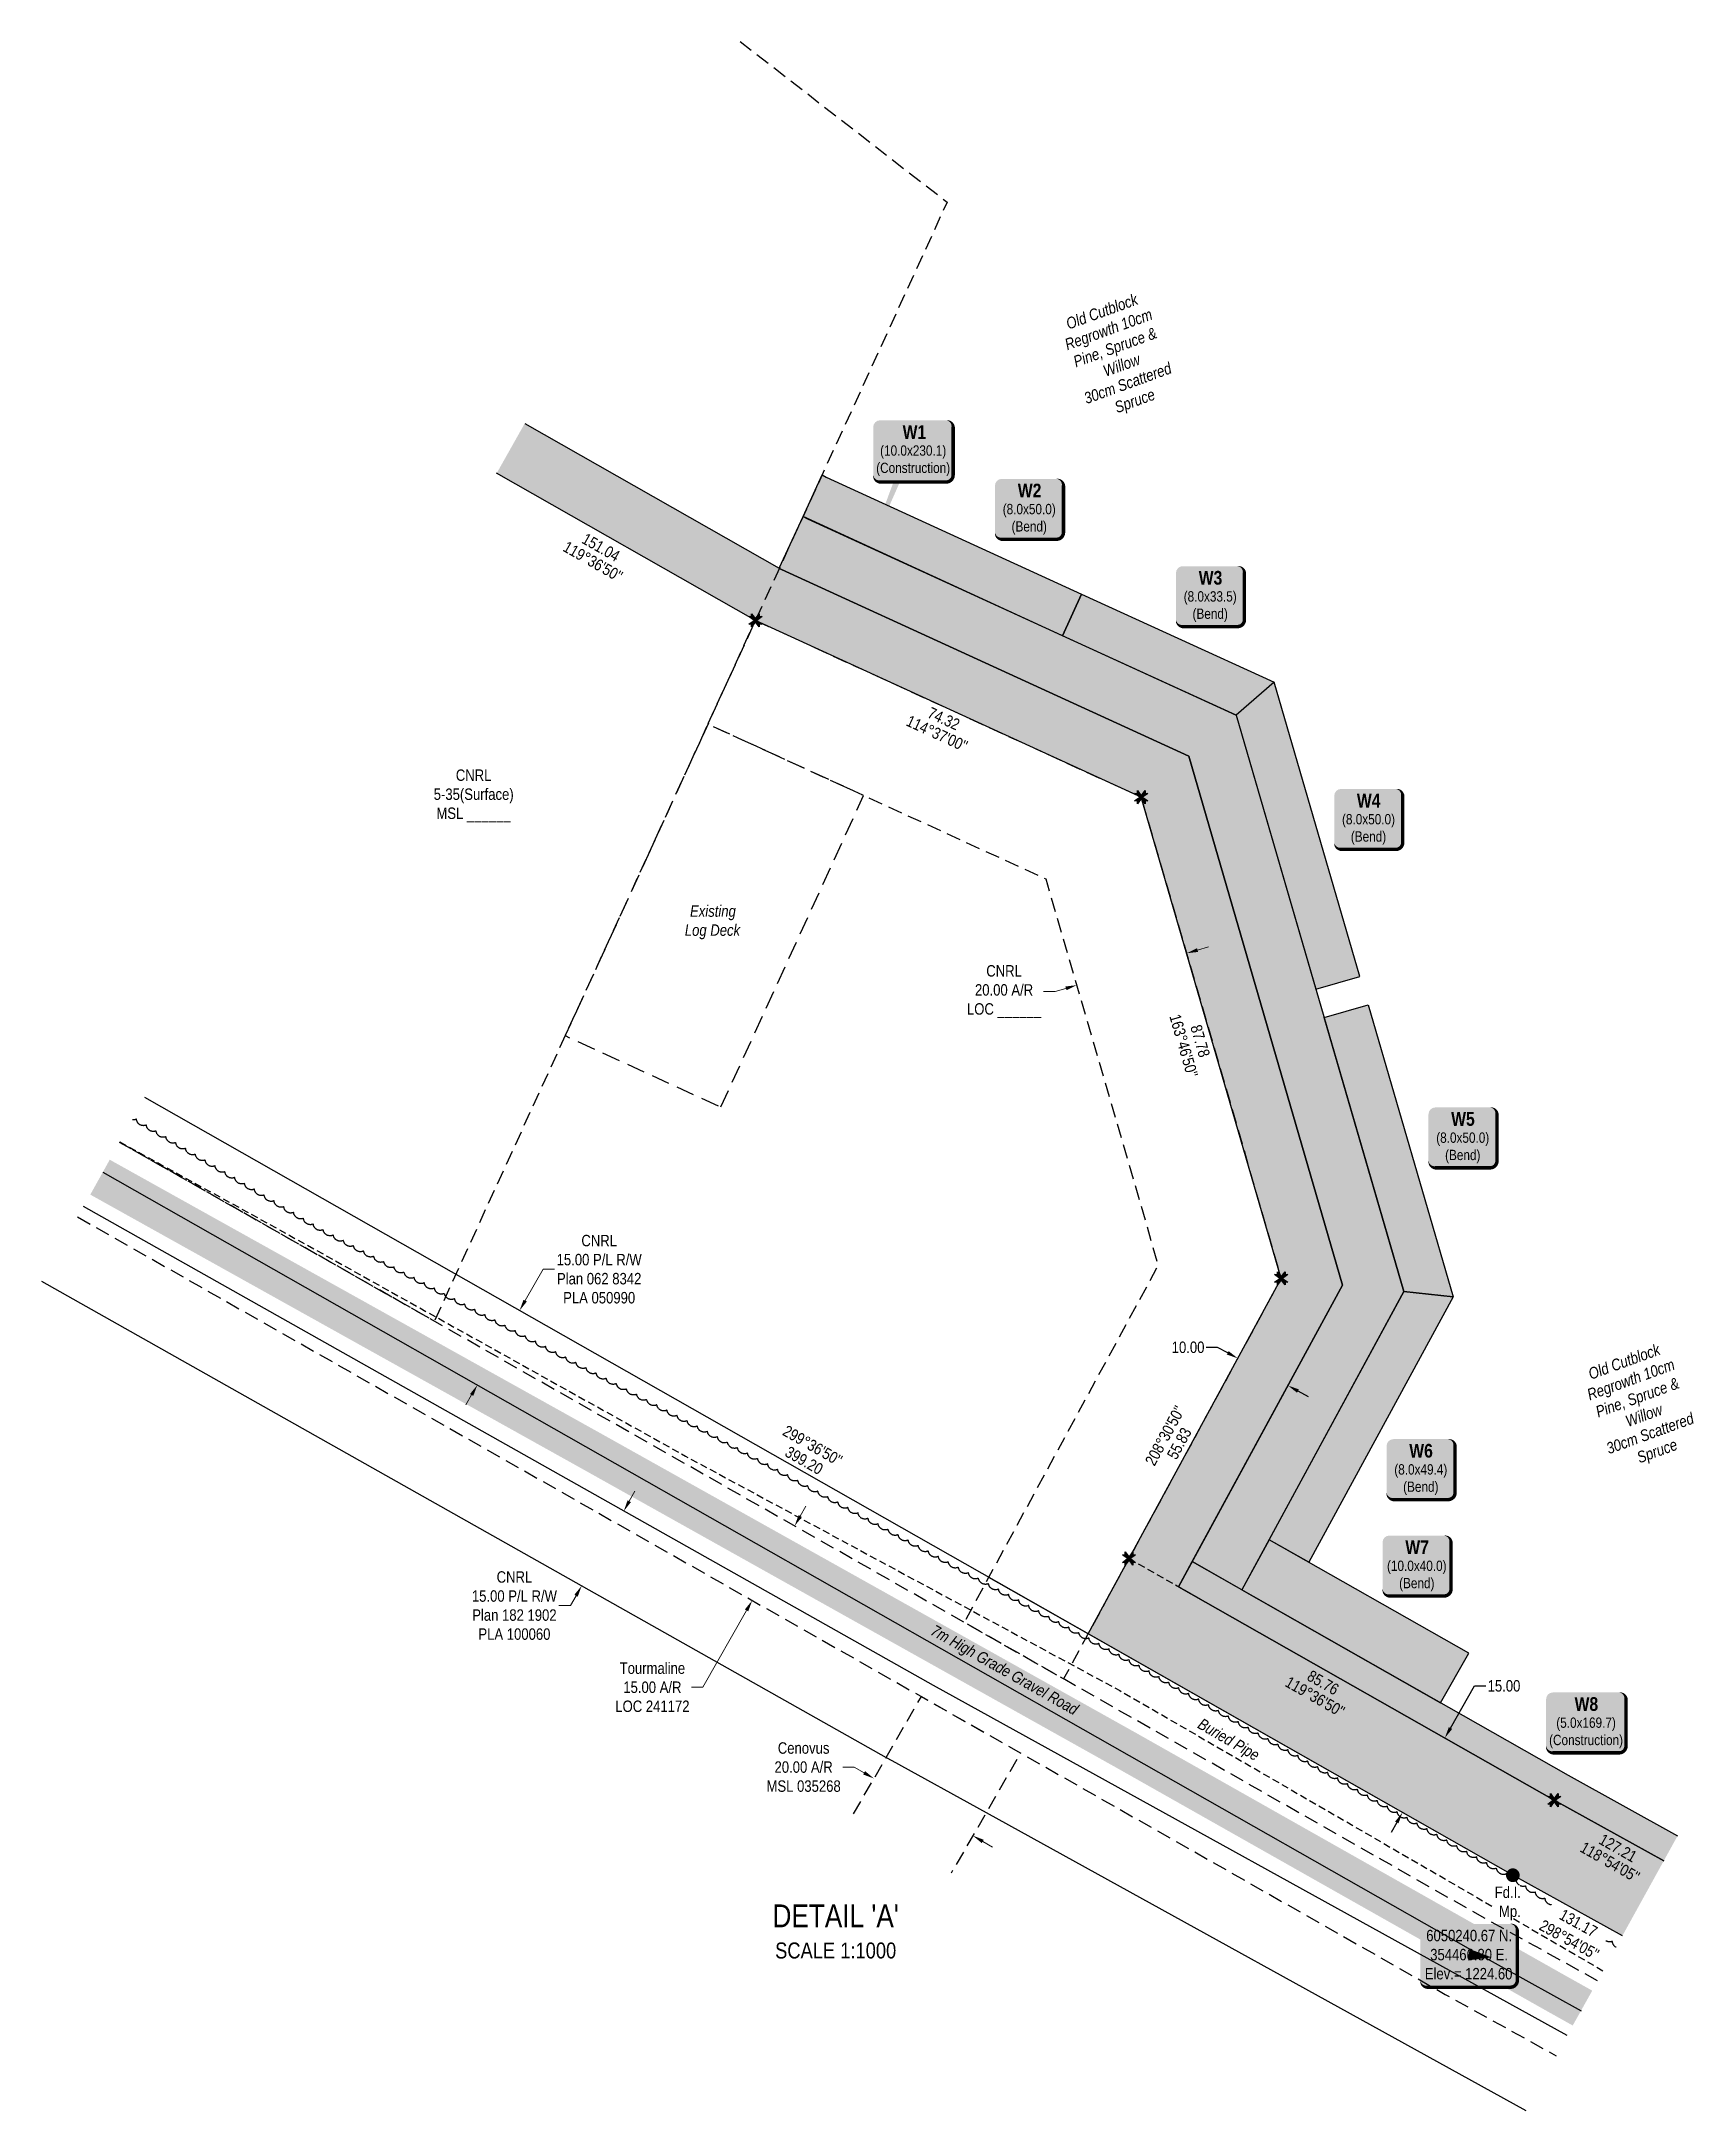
# Model space of a CAD drawing. Extents: x 351064 to 358960, y 6048061 to 6054858.
# Drawn here: x 352164 to 353611, y 6048061 to 6049872 of the extents above; entities that cross this region are included whole.
import ezdxf
from ezdxf.enums import TextEntityAlignment as Align

# ---------------------------------------------------------------- set-up
doc = ezdxf.new("R2010")
doc.units = 0
doc.header["$LTSCALE"] = 5
doc.header["$PDSIZE"] = 0.5
for name, pattern in [('0', [1, 1, 0]), ('foc-ACCESSROAD', [3.75, 2.5, -1.25]), ('foc-TRAV', [1.875, 1.25, -0.625]), ('HIDDEN2', [4.7625, 3.175, -1.5875]), ('UG_PIPE', [1.875, 1.25, -0.625])]:
    doc.linetypes.add(name, pattern=pattern)
doc.layers.get('Defpoints').update_dxf_attribs({"color": 9})
for name, color, linetype in [('AS-PIPE-UG', 44, 'UG_PIPE'), ('AS-PIPE-UG-T', 44, 'Continuous'), ('AS-ROADS', 254, 'Continuous'), ('C-AR', 13, 'foc-ACCESSROAD'), ('C-RW', 13, 'Continuous'), ('C-WS', 13, 'foc-ACCESSROAD'), ('DETAIL-T', 7, 'Continuous'), ('F-AR', 190, 'foc-ACCESSROAD'), ('F-WS', 190, 'foc-ACCESSROAD'), ('L-BD', 7, 'Continuous'), ('L-BD1', 253, 'Continuous'), ('L-MON', 1, 'Continuous'), ('P-PROPOSED', 10, 'Continuous'), ('P-PROPOSED-H', 21, 'Continuous'), ('P-TEMP-BLOCKS', 250, 'Continuous'), ('P-TEMP-BLUE', 146, 'Continuous'), ('P-TRAV', 4, 'foc-TRAV'), ('P-TXT', 4, 'Continuous'), ('T-BUSH', 110, '0'), ('T-BUSH-T', 110, 'Continuous'), ('T-EXISTING RTF', 220, 'HIDDEN2'), ('T-EXISTING RTF-T', 220, 'Continuous')]:
    doc.layers.add(name, color=color, linetype=linetype)
for name, color, linetype, lineweight in [('C-AR-T', 13, 'Continuous', 9), ('C-RW-T', 13, 'Continuous', 9), ('C-WS-T', 13, 'Continuous', 9), ('F-AR-T', 190, 'Continuous', 9), ('T-TEXT', 48, 'Continuous', 18)]:
    doc.layers.add(name, color=color, linetype=linetype, lineweight=lineweight)
doc.layers.add('P-TEMP-BLUE-H', color=7, linetype='Continuous', true_color=0x99e6ff)
doc.styles.add('80', font='ARIALN.TTF', dxfattribs={"height": 10})
doc.styles.add('80CG', font='ARIALN.TTF', dxfattribs={"height": 10})
doc.styles.add('80L', font='ARIALN.TTF', dxfattribs={"height": 10})
doc.styles.add('BOLD', font='ARIALNB.TTF')
doc.dimstyles.new('Compass 5 000', dxfattribs={"dimscale": 5, "dimtxt": 9, "dimasz": 2, "dimexe": 0.2, "dimexo": 0.0625, "dimgap": 0.5, "dimtad": 0, "dimtih": 1, "dimtoh": 1, "dimzin": 0, "dimdsep": 46, "dimtxsty": '80CG', "dimcen": 0.1, "dimse1": 1, "dimse2": 1, "dimclrd": 256, "dimclrt": 256, "dimaunit": 1, "dimadec": 4, "dimazin": 0, "dimtfac": 0.06, "dimtofl": 0, "dimtmove": 0, "dimatfit": 1, "dimfxl": 0.2, "dimtolj": 1, "dimtzin": 0, "dimlwd": -1, "dimarcsym": 0})

msp = doc.modelspace()

# ---------------------------------------------------------------- texts
at = {"layer": 'AS-PIPE-UG-T', "insert": (353180.187, 6048405.08), "char_height": 9.99674, "attachment_point": 1, "rotation": 329.925044, "style": '80L'}
msp.add_mtext_dynamic_manual_height_columns('\\pi0.3085;{\\fArial Narrow|b0|i1|c0|p34;Buried Pipe}', width=59.03588, gutter_width=50, heights=[0], dxfattribs=at)
at = {"layer": 'C-WS-T', "insert": (352507.171, 6049234.928), "char_height": 9.99674, "attachment_point": 1, "style": '80L'}
msp.add_mtext_dynamic_manual_height_columns('\\pi19.625;CNRL\\P\\pi0.28974;5-35(Surface)\\P\\pi2.6423;MSL ______', width=69.43834, gutter_width=50, heights=[0], dxfattribs=at)
at = {"layer": 'DETAIL-T', "color": 3, "insert": (352859.373, 6048217.534), "char_height": 19.98702, "width": 202.70608, "attachment_point": 5, "style": '80CG'}
msp.add_mtext("DETAIL 'A'\\P{\\H0.7x;SCALE 1:1000}", dxfattribs=at)
at = {"layer": 'L-BD', "style": '80L'}
for s, height, rotation, p in [("119°36'50''", 9.99674, 330.386, (352646.843, 6049416.987)), ('151.04', 9.9967, 330.386, (352653.882, 6049429.372)), ('74.32', 9.9967, 335.3839, (352954.033, 6049279.399)), ("114°37'00''", 9.99674, 335.3839, (352948.1, 6049266.448)), ("163°46'50''", 9.99674, 286.2193, (353164.137, 6048993.028)), ('87.78', 9.9967, 286.2193, (353178.535, 6048997.216)), ("208°30'50''", 9.99674, 61.4856, (353147.62, 6048651.725)), ('55.83', 9.9967, 61.4856, (353160.137, 6048644.925))]:
    msp.add_text(s, height=height, rotation=rotation, dxfattribs=at).set_placement(p, align=Align.MIDDLE)
at = {"layer": 'L-BD1', "style": '80L'}
for s, height, p in [("299°36'50''", 9.99674, (352839.183, 6048643.028)), ('399.20', 9.9967, (352831.773, 6048629.991)), ("119°36'50''", 9.99674, (353279.087, 6048423.145)), ('85.76', 9.9967, (353286.126, 6048435.53)), ("118°54'05''", 9.99674, (353537.353, 6048278.372)), ('127.21', 9.9967, (353544.392, 6048290.756))]:
    msp.add_text(s, height=height, rotation=330.3855, dxfattribs=at).set_placement(p, align=Align.MIDDLE)
at = {"layer": 'T-BUSH-T', "char_height": 9.99674, "attachment_point": 1, "rotation": 20, "style": '80L'}
for insert in [(353049.912, 6049625.708), (353507.226, 6048706.357)]:
    msp.add_mtext_dynamic_manual_height_columns('\\pi10.608;{\\fArial Narrow|b0|i1|c0|p34;\\C48;Old Cutblock\\C256;\\P\\pi3.4441;Regrowth 10cm \\P\\pi5.3364;Pine, Spruce & \\P\\pi27.035;Willow\\P\\pi3.0964;30cm Scattered \\P\\pi25.575;Spruce}', width=86.33715, gutter_width=50, heights=[0], dxfattribs=dict(at, insert=insert))
at = {"layer": 'T-EXISTING RTF-T', "insert": (352727.051, 6049115.942), "char_height": 9.99674, "attachment_point": 1, "style": '80L'}
msp.add_mtext_dynamic_manual_height_columns('\\pi4.7904;{\\fArial Narrow|b0|i1|c0|p34;Existing\\P\\pi0.24892;Log Deck}', width=49.10409, gutter_width=50, heights=[0], dxfattribs=at)
at = {"layer": 'T-TEXT', "insert": (352944.709, 6048487.672), "char_height": 9.99674, "attachment_point": 1, "rotation": 330.610288, "style": '80L'}
msp.add_mtext_dynamic_manual_height_columns('\\pi2.1107;{\\fArial Narrow|b0|i1|c0|p34;7m High Grade Gravel Road}', width=148.51943, gutter_width=50, heights=[0], dxfattribs=at)

# ---------------------------------------------------------------- blocks, each defined once
blk = doc.blocks.new('*U531')
at = {"true_color": 0x99e6ff}
h = blk.add_hatch(color=141, dxfattribs=at)
edge = h.paths.add_edge_path()
edge.add_line((-29, -35.5), (29, -35.5))
edge.add_arc((29, -29.5), 6, 270, 360)
edge.add_line((35, -29.5), (35, 12.5))
edge.add_arc((29, 12.5), 6, 0, 90)
edge.add_line((29, 18.5), (-29, 18.5))
edge.add_arc((-29, 12.5), 6, 90, 180)
edge.add_line((-35, 12.5), (-35, -29.5))
edge.add_arc((-29, -29.5), 6, 180, 270)
at = {"color": 250, "flags": 128}
blk.add_lwpolyline([(-29, -35.5, 3, 3, 0), (29, -35.5, 3, 3, 0.414214), (35, -29.5, 3, 3, 0), (35, 12.5, 3, 0, 0.414214), (29, 18.5, 0, 0, 0), (-29, 18.5, 0, 0, 0.414214), (-35, 12.5, 0, 0, 0), (-35, -29.5, 0, 3, 0.414214)], format="xyseb", close=True, dxfattribs=at)
at = {"flags": 128}
blk.add_lwpolyline([(-46.6, -114.5, 0, 7.5, 0), (0, 0, 0, 0, 0)], format="xyseb", dxfattribs=at)
at = {"color": 250}
for tag, p, height, style in [('TEMP_AREA_W1_001', (-9.2, 2.2), 12, 'BOLD'), ('ENTER_TEXT_001', (-30.7, -12.5), 9, '80')]:
    blk.add_attdef(tag, p, '', height=height, dxfattribs=dict(at, style=style))
blk = doc.blocks.new('*D524')
at = {"layer": 'Defpoints', "color": 0, "transparency": 16777216}
for p in [(352809.2, 6048580.7), (352772.1, 6048515.5), (352786.3, 6048507.4)]:
    blk.add_point(p, dxfattribs=at)
at = {"layer": 'F-AR-T', "transparency": 16777216}
for p, q in [((352828.3, 6048581.3), (352833.2, 6048590)), ((352781.4, 6048498.7), (352743.1, 6048431.4)), ((352743.1, 6048431.4), (352733.1, 6048431.4))]:
    blk.add_line(p, q, dxfattribs=at)
for points in [[(352826.9, 6048582.1), (352829.8, 6048580.5), (352823.4, 6048572.6)], [(352779.9, 6048499.6), (352782.8, 6048497.9), (352786.3, 6048507.4)]]:
    blk.add_solid(points, dxfattribs=at)
at = {"layer": 'F-AR-T', "transparency": 16777216, "insert": (352698.9, 6048431.4), "char_height": 10, "attachment_point": 5, "style": '80CG'}
blk.add_mtext('\\A1;Tourmaline\\P15.00 A/R \\PLOC 241172 ', dxfattribs=at)
blk = doc.blocks.new('*U439')
h = blk.add_hatch(color=254)
edge = h.paths.add_edge_path()
edge.add_line((-36.5, -28.5), (36.5, -28.5))
edge.add_arc((36.5, -22.5), 6, 270, 360)
edge.add_line((42.5, -22.5), (42.5, 21))
edge.add_arc((36.5, 21), 6, 0, 90)
edge.add_line((36.5, 27), (-36.5, 27))
edge.add_arc((-36.5, 21), 6, 90, 180)
edge.add_line((-42.5, 21), (-42.5, -22.5))
edge.add_arc((-36.5, -22.5), 6, 180, 270)
at = {"color": 1, "flags": 128}
blk.add_lwpolyline([(-36.5, -28.5, 3, 3, 0), (36.5, -28.5, 3, 3, 0.414214), (42.5, -22.5, 3, 3, 0), (42.5, 21, 3, 0, 0.414214), (36.5, 27, 0, 0, 0), (-36.5, 27, 0, 0, 0.414214), (-42.5, 21, 0, 0, 0), (-42.5, -22.5, 0, 3, 0.414214)], format="xyseb", close=True, dxfattribs=at)
blk.add_lwpolyline([(20.1, -2.4, 0, 10, 0), (0, 0, 5, 5, 0)], format="xyseb", dxfattribs=at)
at = {"color": 1, "style": '80'}
blk.add_attdef('ENTER_TEXT_001', (-36, -5), '', height=10, dxfattribs=at)
blk = doc.blocks.new('*D527')
at = {"layer": 'C-AR-T', "transparency": 16777216}
for p, q in [((353176.2, 6049076.8), (353185.8, 6049079.6)), ((353051.4, 6049040.5), (353041.4, 6049040.5)), ((353061, 6049043.3), (353051.4, 6049040.5))]:
    blk.add_line(p, q, dxfattribs=at)
for points in [[(353175.7, 6049078.4), (353176.7, 6049075.2), (353166.6, 6049074)], [(353060.5, 6049044.9), (353061.5, 6049041.7), (353070.6, 6049046.1)]]:
    blk.add_solid(points, dxfattribs=at)
at = {"layer": 'Defpoints', "color": 0, "transparency": 16777216}
for p in [(353166.6, 6049074), (353191.7, 6048987.7), (353095.7, 6048959.7)]:
    blk.add_point(p, dxfattribs=at)
at = {"layer": 'C-AR-T', "transparency": 16777216, "insert": (353006.8, 6049040.5), "char_height": 10, "attachment_point": 5, "style": '80CG'}
blk.add_mtext('\\A1;CNRL\\P20.00 A/R\\PLOC ______', dxfattribs=at)
blk = doc.blocks.new('*D526')
at = {"layer": 'C-RW-T', "transparency": 16777216}
for p, q in [((352678.7, 6048594.3), (352683.6, 6048603)), ((352632.1, 6048511.6), (352627.1, 6048502.9)), ((352627.1, 6048502.9), (352617.1, 6048502.9))]:
    blk.add_line(p, q, dxfattribs=at)
for points in [[(352677.2, 6048595.1), (352680.1, 6048593.5), (352673.8, 6048585.6)], [(352630.6, 6048512.4), (352633.5, 6048510.7), (352637, 6048520.3)]]:
    blk.add_solid(points, dxfattribs=at)
at = {"layer": 'Defpoints', "color": 0, "transparency": 16777216}
for p in [(352713.8, 6048563.1), (352637, 6048520.3), (352677, 6048497.7)]:
    blk.add_point(p, dxfattribs=at)
at = {"layer": 'C-RW-T', "transparency": 16777216, "insert": (352578.1, 6048502.9), "char_height": 10, "attachment_point": 5, "style": '80CG'}
blk.add_mtext('\\A1;CNRL \\P15.00 P/L R/W \\PPlan 182 1902\\PPLA 100060', dxfattribs=at)
blk = doc.blocks.new('*D528')
at = {"layer": 'C-RW-T', "transparency": 16777216}
for p, q in [((352587.5, 6048769.9), (352603.2, 6048797.4)), ((352603.2, 6048797.4), (352613.2, 6048797.4)), ((352540.6, 6048687.3), (352535.7, 6048678.6))]:
    blk.add_line(p, q, dxfattribs=at)
for points in [[(352586.1, 6048770.7), (352589, 6048769.1), (352582.6, 6048761.2)], [(352539.2, 6048688.1), (352542.1, 6048686.5), (352545.6, 6048696)]]:
    blk.add_solid(points, dxfattribs=at)
at = {"layer": 'Defpoints', "color": 0, "transparency": 16777216}
for p in [(352579.1, 6048763.2), (352542.1, 6048698), (352545.6, 6048696)]:
    blk.add_point(p, dxfattribs=at)
at = {"layer": 'C-RW-T', "transparency": 16777216, "insert": (352652.3, 6048797.4), "char_height": 10, "attachment_point": 5, "style": '80CG'}
blk.add_mtext('\\A1;CNRL \\P15.00 P/L R/W \\PPlan 062 8342 \\PPLA 050990', dxfattribs=at)
blk = doc.blocks.new('*D529')
at = {"layer": 'Defpoints', "color": 0, "transparency": 16777216}
for p in [(352955.9, 6048635.2), (352918.9, 6048570.1), (353392.7, 6048387)]:
    blk.add_point(p, dxfattribs=at)
at = {"layer": 'P-TXT', "transparency": 16777216}
for p, q in [((353397.6, 6048395.7), (353418.6, 6048432.6)), ((353418.6, 6048432.6), (353428.6, 6048432.6)), ((353350.7, 6048313.1), (353345.7, 6048304.4))]:
    blk.add_line(p, q, dxfattribs=at)
for points in [[(353396.2, 6048396.5), (353399.1, 6048394.9), (353392.7, 6048387)], [(353349.2, 6048313.9), (353352.1, 6048312.3), (353355.6, 6048321.8)]]:
    blk.add_solid(points, dxfattribs=at)
at = {"layer": 'P-TXT', "transparency": 16777216, "insert": (353444.5, 6048432.6), "char_height": 10, "attachment_point": 5, "style": '80CG'}
blk.add_mtext('\\A1;15.00', dxfattribs=at)
blk = doc.blocks.new('fdia')
at = {"color": 255, "const_width": 1}
blk.add_lwpolyline([(-0.5, 0, 1), (0.5, 0, 1)], format="xyb", close=True, dxfattribs=at)
blk = doc.blocks.new('Fdiaa')
blk.add_blockref('fdia', (0, 0))
blk = doc.blocks.new('fdib')
at = {"color": 1, "const_width": 1.6}
blk.add_lwpolyline([(-0.4, 0, 1), (0.4, 0, 1)], format="xyb", close=True, dxfattribs=at)
at = {"color": 1}
blk.add_circle((0, 0), 0.8, dxfattribs=at)
blk = doc.blocks.new('Fdibb')
blk.add_blockref('fdib', (0, 0))
blk = doc.blocks.new('fdicc')
for name in ['Fdibb', 'Fdiaa']:
    blk.add_blockref(name, (0, 0))
blk = doc.blocks.new('FDI')
blk.add_blockref('fdicc', (0, 0))
blk = doc.blocks.new('TEMP')
h = blk.add_hatch(color=255)
h.dxf.hatch_style = 1
h.paths.add_polyline_path([(0, 0.25), (-0.67, 1.15), (-0.67, 0.67), (-1.15, 0.67), (-0.25, 0), (-1.15, -0.67), (-0.67, -0.67), (-0.67, -1.15), (0, -0.25), (0.67, -1.15), (0.67, -0.67), (1.15, -0.67), (0.25, 0), (1.15, 0.67), (0.67, 0.67), (0.67, 1.15)])
h.paths.add_polyline_path([(0.57, 0.85), (0.57, 0.57), (0.85, 0.57), (0.08, 0), (0.85, -0.57), (0.57, -0.57), (0.57, -0.85), (0, -0.08), (-0.57, -0.85), (-0.57, -0.57), (-0.85, -0.57), (-0.08, 0), (-0.85, 0.57), (-0.57, 0.57), (-0.57, 0.85), (0, 0.08)], flags=16)
h = blk.add_hatch(color=1)
h.dxf.hatch_style = 1
h.paths.add_polyline_path([(0, 0.08), (-0.57, 0.85), (-0.57, 0.57), (-0.85, 0.57), (-0.08, 0), (-0.85, -0.57), (-0.57, -0.57), (-0.57, -0.85), (0, -0.08), (0.57, -0.85), (0.57, -0.57), (0.85, -0.57), (0.08, 0), (0.85, 0.57), (0.57, 0.57), (0.57, 0.85)])
at = {"color": 1}
for p, q in [((-0.08, 0), (0.08, 0)), ((0, 0.08), (0, -0.08))]:
    blk.add_line(p, q, dxfattribs=at)
at = {"color": 255, "flags": 128}
blk.add_lwpolyline([(-0.25, 0), (-1.15, 0.67), (-0.67, 0.67), (-0.67, 1.15), (0, 0.25), (0.67, 1.15), (0.67, 0.67), (1.15, 0.67), (0.25, 0), (1.15, -0.67), (0.67, -0.67), (0.67, -1.15), (0, -0.25), (-0.67, -1.15), (-0.67, -0.67), (-1.15, -0.67)], close=True, dxfattribs=at)
at = {"color": 1, "flags": 128}
blk.add_lwpolyline([(-0.08, 0), (-0.85, 0.57), (-0.57, 0.57), (-0.57, 0.85), (0, 0.08), (0.57, 0.85), (0.57, 0.57), (0.85, 0.57), (0.08, 0), (0.85, -0.57), (0.57, -0.57), (0.57, -0.85), (0, -0.08), (-0.57, -0.85), (-0.57, -0.57), (-0.85, -0.57)], close=True, dxfattribs=at)
blk = doc.blocks.new('*U530')
at = {"true_color": 0x99e6ff}
h = blk.add_hatch(color=141, dxfattribs=at)
edge = h.paths.add_edge_path()
edge.add_line((-24, -34.4), (24, -34.4))
edge.add_arc((24, -28.4), 6, 270, 360)
edge.add_line((30, -28.4), (30, 12.5))
edge.add_arc((24, 12.5), 6, 0, 90)
edge.add_line((24, 18.5), (-24, 18.5))
edge.add_arc((-24, 12.5), 6, 90, 180)
edge.add_line((-30, 12.5), (-30, -28.4))
edge.add_arc((-24, -28.4), 6, 180, 270)
at = {"color": 250, "flags": 128}
blk.add_lwpolyline([(-24, -34.4, 3, 3, 0), (24, -34.4, 3, 3, 0.414214), (30, -28.4, 3, 3, 0), (30, 12.5, 3, 0, 0.414214), (24, 18.5, 0, 0, 0), (-24, 18.5, 0, 0, 0.414214), (-30, 12.5, 0, 0, 0), (-30, -28.4, 0, 3, 0.414214)], format="xyseb", close=True, dxfattribs=at)
at = {"flags": 128}
blk.add_lwpolyline([(24.1, -20.7, 0, 7.5, 0), (0, 0, 0, 0, 0)], format="xyseb", dxfattribs=at)
at = {"color": 250}
for tag, p, height, style in [('TEMP_AREA_W1_001', (-9.2, 2.2), 12, 'BOLD'), ('ENTER_TEXT_001', (-30.7, -12.5), 9, '80')]:
    blk.add_attdef(tag, p, '', height=height, dxfattribs=dict(at, style=style))
blk = doc.blocks.new('*D532')
at = {"layer": 'Defpoints', "color": 0, "transparency": 16777216}
for p in [(353205.5, 6048708.5), (353211.4, 6048719.4), (353249.4, 6048684.6)]:
    blk.add_point(p, dxfattribs=at)
at = {"layer": 'P-TXT', "transparency": 16777216}
for p, q in [((353193.8, 6048729), (353183.8, 6048729)), ((353202.6, 6048724.2), (353193.8, 6048729)), ((353264.1, 6048690.8), (353272.9, 6048686))]:
    blk.add_line(p, q, dxfattribs=at)
for points in [[(353203.4, 6048725.7), (353201.8, 6048722.7), (353211.4, 6048719.4)], [(353264.9, 6048692.2), (353263.3, 6048689.3), (353255.3, 6048695.6)]]:
    blk.add_solid(points, dxfattribs=at)
at = {"layer": 'P-TXT', "transparency": 16777216, "insert": (353167.9, 6048729), "char_height": 10, "attachment_point": 5, "style": '80CG'}
blk.add_mtext('\\A1;10.00', dxfattribs=at)
blk = doc.blocks.new('*U533')
at = {"true_color": 0x99e6ff}
h = blk.add_hatch(color=141, dxfattribs=at)
edge = h.paths.add_edge_path()
edge.add_line((-29, -34.4), (29, -34.4))
edge.add_arc((29, -28.4), 6, 270, 360)
edge.add_line((35, -28.4), (35, 12.5))
edge.add_arc((29, 12.5), 6, 0, 90)
edge.add_line((29, 18.5), (-29, 18.5))
edge.add_arc((-29, 12.5), 6, 90, 180)
edge.add_line((-35, 12.5), (-35, -28.4))
edge.add_arc((-29, -28.4), 6, 180, 270)
at = {"color": 250, "flags": 128}
blk.add_lwpolyline([(-29, -34.4, 3, 3, 0), (29, -34.4, 3, 3, 0.414214), (35, -28.4, 3, 3, 0), (35, 12.5, 3, 0, 0.414214), (29, 18.5, 0, 0, 0), (-29, 18.5, 0, 0, 0.414214), (-35, 12.5, 0, 0, 0), (-35, -28.4, 0, 3, 0.414214)], format="xyseb", close=True, dxfattribs=at)
at = {"flags": 128}
blk.add_lwpolyline([(24.1, -20.7, 0, 7.5, 0), (0, 0, 0, 0, 0)], format="xyseb", dxfattribs=at)
at = {"color": 250}
for tag, p, height, style in [('TEMP_AREA_W1_001', (-9.2, 2.2), 12, 'BOLD'), ('ENTER_TEXT_001', (-30.7, -12.5), 9, '80')]:
    blk.add_attdef(tag, p, '', height=height, dxfattribs=dict(at, style=style))
blk = doc.blocks.new('*D534')
at = {"layer": 'Defpoints', "color": 0, "transparency": 16777216}
for p in [(352916.1, 6048391.6), (352892.9, 6048351.5), (353002.6, 6048341.5)]:
    blk.add_point(p, dxfattribs=at)
at = {"layer": 'F-AR-T', "transparency": 16777216}
for p, q in [((352875.6, 6048361.5), (352865.6, 6048361.5)), ((352884.2, 6048356.5), (352875.6, 6048361.5)), ((352988.1, 6048296.5), (352996.8, 6048291.5))]:
    blk.add_line(p, q, dxfattribs=at)
for points in [[(352885.1, 6048358), (352883.4, 6048355.1), (352892.9, 6048351.5)], [(352989, 6048297.9), (352987.3, 6048295), (352979.5, 6048301.5)]]:
    blk.add_solid(points, dxfattribs=at)
at = {"layer": 'F-AR-T', "transparency": 16777216, "insert": (352831.3, 6048361.5), "char_height": 10, "attachment_point": 5, "style": '80CG'}
blk.add_mtext('\\A1;Cenovus\\P20.00 A/R\\PMSL 035268', dxfattribs=at)

# ---------------------------------------------------------------- dimensions: what is measured, and where the dimension line sits
at = {"layer": 'C-AR-T'}
dim = msp.add_linear_dim(base=(353166.606, 6049074.014), p1=(353095.737, 6048959.74), p2=(353191.725, 6048987.662), angle=16.219301, text='CNRL\\P20.00 A/R\\PLOC ______', dimstyle='Compass 5 000', dxfattribs=at)
dim.commit()
dim.dimension.update_dxf_attribs({"geometry": '*D527', "text_midpoint": (353006.809, 6049040.506), "dimtype": 161})
at = {"layer": 'C-RW-T'}
for base, p1, p2, angle, text, picture, middle in [((352545.553, 6048696.018), (352579.127, 6048763.176), (352542.077, 6048697.994), 240.385526, 'CNRL \\P15.00 P/L R/W \\PPlan 062 8342 \\PPLA 050990', '*D528', (352652.285, 6048797.433)), ((352636.963, 6048520.279), (352713.776, 6048563.058), (352676.973, 6048497.736), 240.6028, 'CNRL \\P15.00 P/L R/W \\PPlan 182 1902\\PPLA 100060', '*D526', (352578.06, 6048502.854))]:
    dim = msp.add_linear_dim(base=base, p1=p1, p2=p2, angle=angle, text=text, dimstyle='Compass 5 000', dxfattribs=at)
    dim.commit()
    dim.dimension.update_dxf_attribs({"geometry": picture, "text_midpoint": middle, "dimtype": 161})
at = {"layer": 'F-AR-T'}
for base, p1, p2, angle, text, picture, middle in [((352786.314, 6048507.422), (352809.186, 6048580.662), (352772.136, 6048515.481), 240.385526, 'Tourmaline\\P15.00 A/R \\PLOC 241172 ', '*D524', (352698.857, 6048431.444)), ((352892.904, 6048351.532), (353002.633, 6048341.513), (352916.066, 6048391.58), 149.956503, 'Cenovus\\P20.00 A/R\\PMSL 035268', '*D534', (352831.293, 6048361.545))]:
    dim = msp.add_linear_dim(base=base, p1=p1, p2=p2, angle=angle, text=text, dimstyle='Compass 5 000', dxfattribs=at)
    dim.commit()
    dim.dimension.update_dxf_attribs({"geometry": picture, "text_midpoint": middle, "dimtype": 161})
at = {"layer": 'P-TXT'}
for base, p1, p2, angle, text, picture, middle in [((353211.413, 6048719.413), (353249.388, 6048684.607), (353205.467, 6048708.468), 151.485605, '10.00', '*D532', (353167.901, 6048728.96)), ((353392.662, 6048386.987), (352918.889, 6048570.05), (352955.939, 6048635.229), 60.385205, '15.00', '*D529', (353444.528, 6048432.601))]:
    dim = msp.add_linear_dim(base=base, p1=p1, p2=p2, angle=angle, text=text, dimstyle='Compass 5 000', dxfattribs=at)
    dim.commit()
    dim.dimension.update_dxf_attribs({"geometry": picture, "text_midpoint": middle, "dimtype": 161})

# ---------------------------------------------------------------- hatches: boundary and pattern name
at = {"layer": 'P-PROPOSED-H'}
h = msp.add_hatch(color=256, dxfattribs=at)
h.dxf.hatch_style = 1
h.paths.add_polyline_path([(352587.085, 6049537.736), (352811.925, 6049409.936), (353168.464, 6049246.579), (353303.151, 6048783.567), (353159.653, 6048519.434), (353488.481, 6048332.521), (353584.431, 6048279.55), (353548.194, 6048213.913), (353452.245, 6048266.884), (353080.394, 6048478.249), (353249.411, 6048789.355), (353126.856, 6049210.662), (352789.122, 6049365.404), (352562.545, 6049494.191)])
at = {"layer": 'P-TEMP-BLUE-H'}
h = msp.add_hatch(color=256, dxfattribs=at)
h.dxf.hatch_style = 1
h.paths.add_polyline_path([(353057.891, 6049352.011), (352830.765, 6049456.285), (352847.485, 6049492.776), (352850.91, 6049490.83), (353074.547, 6049388.364)])
h = msp.add_hatch(color=256, dxfattribs=at)
h.dxf.hatch_style = 1
h.paths.add_polyline_path([(353171.585, 6048541.399), (353303.151, 6048783.567), (353168.464, 6049246.579), (352811.925, 6049409.936), (352810.023, 6049411.018), (352830.765, 6049456.285), (352834.728, 6049454.469), (353210.072, 6049282.496), (353356.89, 6048777.778), (353215.048, 6048516.694)])
h = msp.add_hatch(color=256, dxfattribs=at)
h.dxf.hatch_style = 1
h.paths.add_polyline_path([(353074.547, 6049388.364), (353243.358, 6049311.229), (353210.072, 6049282.496), (353057.891, 6049352.011)])
h = msp.add_hatch(color=256, dxfattribs=at)
h.dxf.hatch_style = 1
h.paths.add_polyline_path([(353318.273, 6049053.693), (353243.358, 6049311.229), (353210.072, 6049282.496), (353279.878, 6049042.524)])
h = msp.add_hatch(color=256, dxfattribs=at)
h.dxf.hatch_style = 1
h.paths.add_polyline_path([(353325.479, 6049028.919), (353399.881, 6048773.148), (353356.89, 6048777.778), (353287.084, 6049017.75)])
h = msp.add_hatch(color=256, dxfattribs=at)
h.dxf.hatch_style = 1
h.paths.add_polyline_path([(353238.913, 6048560.622), (353356.89, 6048777.778), (353399.881, 6048773.148), (353273.683, 6048540.859)])
h = msp.add_hatch(color=256, dxfattribs=at)
h.dxf.hatch_style = 1
h.paths.add_polyline_path([(353388.864, 6048417.893), (353413.565, 6048461.347), (353238.913, 6048560.622), (353215.048, 6048516.694)])
h = msp.add_hatch(color=256, dxfattribs=at)
h.dxf.hatch_style = 1
h.paths.add_polyline_path([(353584.431, 6048279.55), (353488.481, 6048332.521), (353159.653, 6048519.434), (353171.585, 6048541.399), (353500.696, 6048354.325), (353596.51, 6048301.429)])

# ---------------------------------------------------------------- linework, layer by layer
at = {"layer": 'AS-PIPE-UG', "flags": 128}
msp.add_lwpolyline([(352232.674, 6048908.849), (352381.385, 6048826.989), (352727.79, 6048633.819), (353108.08, 6048428.549), (353409.265, 6048254.134), (353531.24, 6048183.201)], dxfattribs=at)
at = {"layer": 'AS-ROADS', "const_width": 34.989, "flags": 128}
msp.add_lwpolyline([(352215.282, 6048877.988), (352648.61, 6048636.454), (353114.8, 6048375.639), (353486.885, 6048165.314), (353513.22, 6048150.562)], dxfattribs=at)
at = {"layer": 'C-AR', "flags": 128}
msp.add_lwpolyline([(352789.122, 6049365.404), (353126.856, 6049210.662), (353249.411, 6048789.355), (353058.914, 6048438.713), (352971.99, 6048488.122), (353141.933, 6048800.931), (353043.641, 6049138.828), (352747.479, 6049274.523)], close=True, dxfattribs=at)
at = {"layer": 'C-RW', "flags": 128}
for points in [[(353548.183, 6048213.893), (353452.245, 6048266.884), (352254.551, 6048947.669)], [(352217.741, 6048882.351), (353415.195, 6048201.703), (353511.949, 6048148.259)], [(353499.913, 6048126.459), (352944.939, 6048432.842), (352200.763, 6048852.224)], [(352163.942, 6048786.887), (352903.614, 6048370.043), (352908.404, 6048367.343), (352991.145, 6048321.659), (353463.663, 6048060.795)]]:
    msp.add_lwpolyline(points, dxfattribs=at)
at = {"layer": 'C-WS', "flags": 128}
msp.add_lwpolyline([(352775.635, 6049872.31), (352956.901, 6049731.563), (352507.99, 6048751.866), (352232.465, 6048908.478)], dxfattribs=at)
at = {"layer": 'F-AR', "flags": 128}
for points in [[(353526.446, 6048174.519), (353430.015, 6048227.775), (352232.465, 6048908.478)], [(352195.655, 6048843.16), (353392.965, 6048162.594), (353490.212, 6048108.886)]]:
    msp.add_lwpolyline(points, dxfattribs=at)
at = {"layer": 'F-WS', "flags": 128}
msp.add_lwpolyline([(352875.029, 6048320.631), (352903.612, 6048370.047), (352934.386, 6048423.256), (353021.33, 6048373.836), (352991.147, 6048321.656), (352960.512, 6048268.693)], dxfattribs=at)
at = {"layer": 'L-MON', "flags": 128}
msp.add_lwpolyline([(353080.394, 6048478.249), (352993.469, 6048527.658)], dxfattribs=at)
at = {"layer": 'P-PROPOSED', "flags": 128}
for points in [[(352587.085, 6049537.736), (352811.925, 6049409.936), (353168.464, 6049246.579), (353303.151, 6048783.567), (353159.653, 6048519.434), (353488.481, 6048332.521), (353584.431, 6048279.55)], [(353548.194, 6048213.913), (353452.245, 6048266.884), (353080.394, 6048478.249), (353249.411, 6048789.355), (353126.856, 6049210.662), (352789.122, 6049365.404), (352562.545, 6049494.191)]]:
    msp.add_lwpolyline(points, dxfattribs=at)
at = {"layer": 'P-TEMP-BLUE', "flags": 128}
for points in [[(353057.891, 6049352.011), (352830.765, 6049456.285), (352830.765, 6049456.285), (352847.485, 6049492.776), (352850.91, 6049490.83), (353074.547, 6049388.364)], [(353171.585, 6048541.399), (353303.151, 6048783.567), (353168.464, 6049246.579), (352811.925, 6049409.936), (352810.023, 6049411.018), (352830.765, 6049456.285), (352834.728, 6049454.469), (353210.072, 6049282.496), (353356.89, 6048777.778), (353215.048, 6048516.694)], [(353074.547, 6049388.364), (353243.358, 6049311.229), (353210.072, 6049282.496), (353057.891, 6049352.011)], [(353318.273, 6049053.693), (353243.358, 6049311.229), (353210.072, 6049282.496), (353279.878, 6049042.524)], [(353325.479, 6049028.919), (353399.881, 6048773.148), (353356.89, 6048777.778), (353287.084, 6049017.75)], [(353238.913, 6048560.622), (353356.89, 6048777.778), (353399.881, 6048773.148), (353273.683, 6048540.859)], [(353388.864, 6048417.893), (353413.565, 6048461.347), (353238.913, 6048560.622), (353215.048, 6048516.694)]]:
    msp.add_lwpolyline(points, close=True, dxfattribs=at)
msp.add_lwpolyline([(353584.431, 6048279.55), (353488.481, 6048332.521), (353159.653, 6048519.434), (353171.585, 6048541.399), (353500.696, 6048354.325), (353596.51, 6048301.429)], dxfattribs=at)
at = {"layer": 'P-TRAV', "flags": 128}
msp.add_lwpolyline([(353116.19, 6048544.139), (353181.384, 6048507.082)], dxfattribs=at)
at = {"layer": 'T-BUSH', "flags": 128}
msp.add_lwpolyline([(353542.623, 6048203.821, -0.26609227), (353539.397, 6048208.957, -0.52056705), (353530.981, 6048214.352, -0.52056705), (353522.565, 6048219.748, -0.52056705), (353514.149, 6048225.143, -0.52056705), (353505.733, 6048230.538, -0.52056705), (353497.317, 6048235.933, -0.52056705), (353488.902, 6048241.328, -0.52056705), (353480.486, 6048246.724, -0.52056705), (353472.07, 6048252.119, -0.52056705), (353463.654, 6048257.514, -0.52056705), (353455.238, 6048262.909, -0.52056705), (353446.694, 6048268.092, -0.52056705), (353438, 6048273.027, -0.52056705), (353429.307, 6048277.962, -0.52056705), (353420.613, 6048282.897, -0.52056705), (353411.919, 6048287.832, -0.52056705), (353403.225, 6048292.766, -0.52056705), (353394.531, 6048297.701, -0.52056705), (353385.838, 6048302.636, -0.52056705), (353377.144, 6048307.571, -0.52056705), (353368.45, 6048312.506, -0.52056705), (353359.756, 6048317.441, -0.52056705), (353351.063, 6048322.376, -0.52056705), (353342.369, 6048327.311, -0.52056705), (353333.675, 6048332.245, -0.52056705), (353324.981, 6048337.18, -0.52056705), (353316.287, 6048342.115, -0.52056705), (353307.594, 6048347.05, -0.52056705), (353298.9, 6048351.985, -0.52056705), (353290.206, 6048356.92, -0.52056705), (353281.512, 6048361.855, -0.52056705), (353272.818, 6048366.789, -0.52056705), (353264.125, 6048371.724, -0.52056705), (353255.431, 6048376.659, -0.52056705), (353246.737, 6048381.594, -0.52056705), (353238.043, 6048386.529, -0.52056705), (353229.35, 6048391.464, -0.52056705), (353220.656, 6048396.399, -0.52056705), (353211.962, 6048401.334, -0.52056705), (353203.268, 6048406.268, -0.52056705), (353194.574, 6048411.203, -0.52056705), (353185.881, 6048416.138, -0.52056705), (353177.187, 6048421.073, -0.52056705), (353168.493, 6048426.008, -0.52056705), (353159.799, 6048430.943, -0.52056705), (353151.106, 6048435.878, -0.52056705), (353142.412, 6048440.813, -0.52056705), (353133.718, 6048445.747, -0.52056705), (353125.024, 6048450.682, -0.52056705), (353116.265, 6048455.499, -0.52056705), (353107.475, 6048460.261, -0.52056705), (353098.686, 6048465.023, -0.52056705), (353089.896, 6048469.785, -0.52056705), (353081.106, 6048474.547, -0.52056705), (353072.317, 6048479.309, -0.52056705), (353063.527, 6048484.071, -0.52056705), (353054.737, 6048488.833, -0.52056705), (353045.948, 6048493.595, -0.52056705), (353037.158, 6048498.357, -0.52056705), (353028.368, 6048503.119, -0.52056705), (353019.579, 6048507.881, -0.52056705), (353010.789, 6048512.643, -0.52056705), (353001.999, 6048517.405, -0.52056705), (352993.21, 6048522.167, -0.52056705), (352984.42, 6048526.929, -0.52056705), (352975.63, 6048531.691, -0.52056705), (352966.841, 6048536.453, -0.52056705), (352958.051, 6048541.215, -0.52056705), (352949.261, 6048545.977, -0.52056705), (352940.472, 6048550.739, -0.52056705), (352931.682, 6048555.501, -0.52056705), (352922.892, 6048560.263, -0.52056705), (352914.103, 6048565.025, -0.52056705), (352905.313, 6048569.787, -0.52056705), (352896.523, 6048574.549, -0.52056705), (352887.733, 6048579.311, -0.52056705), (352878.944, 6048584.073, -0.52056705), (352870.154, 6048588.835, -0.52056705), (352861.364, 6048593.597, -0.52056705), (352852.575, 6048598.359, -0.52056705), (352843.785, 6048603.121, -0.52056705), (352834.995, 6048607.883, -0.52056705), (352826.206, 6048612.645, -0.52056705), (352817.416, 6048617.407, -0.52056705), (352808.626, 6048622.169, -0.52056705), (352799.837, 6048626.931, -0.52056705), (352791.047, 6048631.693, -0.52056705), (352782.257, 6048636.455, -0.52056705), (352773.468, 6048641.217, -0.52056705), (352764.678, 6048645.979, -0.52056705), (352755.888, 6048650.741, -0.52056705), (352747.086, 6048655.478, -0.52056705), (352738.233, 6048660.123, -0.52056705), (352729.381, 6048664.767, -0.52056705), (352720.529, 6048669.412, -0.52056705), (352711.676, 6048674.056, -0.52056705), (352702.824, 6048678.7, -0.52056705), (352693.972, 6048683.345, -0.52056705), (352685.119, 6048687.989, -0.52056705), (352676.267, 6048692.634, -0.52056705), (352667.415, 6048697.278, -0.52056705), (352658.562, 6048701.923, -0.52056705), (352649.71, 6048706.567, -0.52056705), (352640.858, 6048711.212, -0.52056705), (352632.005, 6048715.856, -0.52056705), (352623.153, 6048720.501, -0.52056705), (352614.301, 6048725.145, -0.52056705), (352605.448, 6048729.79, -0.52056705), (352596.596, 6048734.434, -0.52056705), (352587.744, 6048739.078, -0.52056705), (352578.891, 6048743.723, -0.52056705), (352570.039, 6048748.367, -0.52056705), (352561.187, 6048753.012, -0.52056705), (352552.334, 6048757.656, -0.52056705), (352543.482, 6048762.301, -0.52056705), (352534.63, 6048766.945, -0.52056705), (352525.777, 6048771.59, -0.52056705), (352516.925, 6048776.234, -0.52056705), (352508.073, 6048780.879, -0.52056705), (352499.22, 6048785.523, -0.52056705), (352490.368, 6048790.167, -0.52056705), (352481.516, 6048794.812, -0.52056705), (352472.663, 6048799.456, -0.52056705), (352463.811, 6048804.101, -0.52056705), (352454.959, 6048808.745, -0.52056705), (352446.106, 6048813.39, -0.52056705), (352437.254, 6048818.034, -0.52056705), (352428.402, 6048822.679, -0.52056705), (352419.549, 6048827.323, -0.52056705), (352410.697, 6048831.968, -0.52056705), (352402.013, 6048836.914, -0.52056705), (352393.415, 6048842.014, -0.52056705), (352384.817, 6048847.114, -0.52056705), (352376.219, 6048852.214, -0.52056705), (352367.621, 6048857.313, -0.52056705), (352359.023, 6048862.413, -0.52056705), (352350.425, 6048867.513, -0.52056705), (352341.827, 6048872.612, -0.52056705), (352333.229, 6048877.712, -0.52056705), (352324.63, 6048882.812, -0.52056705), (352316.032, 6048887.912, -0.52056705), (352307.434, 6048893.011, -0.52056705), (352298.836, 6048898.111, -0.52056705), (352290.238, 6048903.211, -0.52056705), (352281.64, 6048908.31, -0.52056705), (352273.042, 6048913.41, -0.52056705), (352264.444, 6048918.51, -0.52056705), (352255.845, 6048923.61, -0.52056705), (352247.247, 6048928.709, -0.15327457), (352243.619, 6048928.27, -0.15327457)], format="xyb", dxfattribs=at)
at = {"layer": 'T-EXISTING RTF', "flags": 128}
msp.add_lwpolyline([(352758.873, 6048939.42), (352883.802, 6049212.063), (352747.479, 6049274.523), (352622.55, 6049001.88)], close=True, dxfattribs=at)

# ---------------------------------------------------------------- block references
at = {"layer": 'DETAIL-T'}
ref = msp.add_blockref('*U439', (353413.695, 6048197.307), dxfattribs=dict(at, xscale=0.99967406, yscale=0.99967406, zscale=0.99967406))
ref.add_attrib('ENTER_TEXT_001', '6050240.67 N.', (353376.412, 6048209.076), dxfattribs={"layer": '0', "color": 1, "height": 9.99674, "style": '80'})
ref.add_attrib('ENTER_TEXT_002', '354466.80 E.', (353379.886, 6048192.374), dxfattribs={"layer": '0', "color": 1, "height": 9.99674, "style": '80'})
ref.add_attrib('ENTER_TEXT_003', 'Elev.= 1224.60', (353375.157, 6048175.671), dxfattribs={"layer": '0', "color": 1, "height": 9.99674, "style": '80'})
at = {"layer": 'L-MON', "xscale": 4.998370300000002, "yscale": 4.998370300000002, "zscale": 4.998370300000002}
for name, p in [('TEMP', (352789.122, 6049365.404)), ('TEMP', (353126.856, 6049210.662)), ('TEMP', (353249.411, 6048789.355)), ('TEMP', (353116.19, 6048544.139)), ('TEMP', (353488.481, 6048332.521)), ('FDI', (353452.245, 6048266.884))]:
    msp.add_blockref(name, p, dxfattribs=at)
at = {"layer": 'P-TEMP-BLOCKS'}
ref = msp.add_blockref('*U531', (352927.217, 6049522.085), dxfattribs=dict(at, xscale=0.99967406, yscale=0.99967406, zscale=0.99967406))
ref.add_attrib('TEMP_AREA_W1_001', 'W1', (352918.007, 6049524.328), dxfattribs={"layer": '0', "color": 250, "height": 11.9961, "style": 'BOLD'})
ref.add_attrib('ENTER_TEXT_001', '(10.0x230.1)', (352898.283, 6049509.619), dxfattribs={"layer": '0', "color": 250, "height": 8.99707, "style": '80'})
ref.add_attrib('ENTER_TEXT_002', '(Construction)', (352894.859, 6049494.464), dxfattribs={"layer": '0', "color": 250, "height": 8.99707, "style": '80'})
ref = msp.add_blockref('*U530', (353028.824, 6049470.835), dxfattribs=dict(at, xscale=0.99967406, yscale=0.99967406, zscale=0.99967406))
ref.add_attrib('TEMP_AREA_W1_001', 'W2', (353018.841, 6049473.079), dxfattribs={"layer": '0', "color": 250, "height": 11.9961, "style": 'BOLD'})
ref.add_attrib('ENTER_TEXT_001', '(8.0x50.0)', (353005.623, 6049458.369), dxfattribs={"layer": '0', "color": 250, "height": 8.9971, "style": '80'})
ref.add_attrib('ENTER_TEXT_002', '(Bend)', (353013.362, 6049443.221), dxfattribs={"layer": '0', "color": 250, "height": 8.9971, "style": '80'})
ref = msp.add_blockref('*U530', (353187.269, 6049394.391), dxfattribs=dict(at, xscale=0.99967406, yscale=0.99967406, zscale=0.99967406))
ref.add_attrib('TEMP_AREA_W1_001', 'W3', (353177.232, 6049396.737), dxfattribs={"layer": '0', "color": 250, "height": 11.9961, "style": 'BOLD'})
ref.add_attrib('ENTER_TEXT_001', '(8.0x33.5)', (353164.067, 6049381.925), dxfattribs={"layer": '0', "color": 250, "height": 8.9971, "style": '80'})
ref.add_attrib('ENTER_TEXT_002', '(Bend)', (353171.806, 6049366.776), dxfattribs={"layer": '0', "color": 250, "height": 8.9971, "style": '80'})
ref = msp.add_blockref('*U530', (353325.873, 6049199.338), dxfattribs=dict(at, xscale=0.99967406, yscale=0.99967406, zscale=0.99967406))
ref.add_attrib('TEMP_AREA_W1_001', 'W4', (353315.706, 6049201.582), dxfattribs={"layer": '0', "color": 250, "height": 11.9961, "style": 'BOLD'})
ref.add_attrib('ENTER_TEXT_001', '(8.0x50.0)', (353302.671, 6049186.872), dxfattribs={"layer": '0', "color": 250, "height": 8.9971, "style": '80'})
ref.add_attrib('ENTER_TEXT_002', '(Bend)', (353310.41, 6049171.723), dxfattribs={"layer": '0', "color": 250, "height": 8.9971, "style": '80'})
ref = msp.add_blockref('*U530', (353408.378, 6048920.558), dxfattribs=dict(at, xscale=0.99967406, yscale=0.99967406, zscale=0.99967406))
ref.add_attrib('TEMP_AREA_W1_001', 'W5', (353398.26, 6048922.924), dxfattribs={"layer": '0', "color": 250, "height": 11.9961, "style": 'BOLD'})
ref.add_attrib('ENTER_TEXT_001', '(8.0x50.0)', (353385.176, 6048908.092), dxfattribs={"layer": '0', "color": 250, "height": 8.9971, "style": '80'})
ref.add_attrib('ENTER_TEXT_002', '(Bend)', (353392.915, 6048892.943), dxfattribs={"layer": '0', "color": 250, "height": 8.9971, "style": '80'})
ref = msp.add_blockref('*U530', (353371.657, 6048630.131), dxfattribs=dict(at, xscale=0.99967406, yscale=0.99967406, zscale=0.99967406))
ref.add_attrib('TEMP_AREA_W1_001', 'W6', (353361.572, 6048632.477), dxfattribs={"layer": '0', "color": 250, "height": 11.9961, "style": 'BOLD'})
ref.add_attrib('ENTER_TEXT_001', '(8.0x49.4)', (353348.456, 6048617.665), dxfattribs={"layer": '0', "color": 250, "height": 8.9971, "style": '80'})
ref.add_attrib('ENTER_TEXT_002', '(Bend)', (353356.195, 6048602.517), dxfattribs={"layer": '0', "color": 250, "height": 8.9971, "style": '80'})
ref = msp.add_blockref('*U530', (353368.139, 6048545.741), dxfattribs=dict(at, xscale=0.99967406, yscale=0.99967406, zscale=0.99967406))
ref.add_attrib('TEMP_AREA_W1_001', 'W7', (353358.119, 6048548.005), dxfattribs={"layer": '0', "color": 250, "height": 11.9961, "style": 'BOLD'})
ref.add_attrib('ENTER_TEXT_001', '(10.0x40.0)', (353342.071, 6048533.275), dxfattribs={"layer": '0', "color": 250, "height": 8.99707, "style": '80'})
ref.add_attrib('ENTER_TEXT_002', '(Bend)', (353352.676, 6048518.127), dxfattribs={"layer": '0', "color": 250, "height": 8.9971, "style": '80'})
ref = msp.add_blockref('*U533', (353516.344, 6048408.406), dxfattribs=dict(at, xscale=0.99967406, yscale=0.99967406, zscale=0.99967406))
ref.add_attrib('TEMP_AREA_W1_001', 'W8', (353506.32, 6048410.752), dxfattribs={"layer": '0', "color": 250, "height": 11.9961, "style": 'BOLD'})
ref.add_attrib('ENTER_TEXT_001', '(5.0x169.7)', (353490.277, 6048395.94), dxfattribs={"layer": '0', "color": 250, "height": 8.99707, "style": '80'})
ref.add_attrib('ENTER_TEXT_002', '(Construction)', (353483.986, 6048380.786), dxfattribs={"layer": '0', "color": 250, "height": 8.99707, "style": '80'})

msp.set_redraw_order([(e.dxf.handle, doc.entitydb.next_handle()) for e in msp.query("TEXT MTEXT ATTDEF DIMENSION ARC_DIMENSION")])  # texts and dimensions are drawn at this point

# ---------------------------------------------------------------- next in the draw order: texts
at = {"layer": 'L-BD1', "insert": (353512.133, 6048229.334), "char_height": 9.99674, "width": 54.61984, "attachment_point": 2, "rotation": 331.0982, "style": '80L', "bg_fill": 3, "box_fill_scale": 1.1, "bg_fill_color": 256, "bg_fill_transparency": 0}
msp.add_mtext("131.17 298°54'05''", dxfattribs=at)
at = {"layer": 'L-MON', "insert": (353435.319, 6048256.985), "char_height": 9.99674, "attachment_point": 1, "style": '80L', "bg_fill": 3, "box_fill_scale": 1.1, "bg_fill_color": 256, "bg_fill_transparency": 0}
msp.add_mtext_dynamic_manual_height_columns('\\pi1.0686;Fd.I.\\P\\pi4.785;Mp.', width=22.04407, gutter_width=50, heights=[0], dxfattribs=at)

doc.saveas('drawing.dxf')
